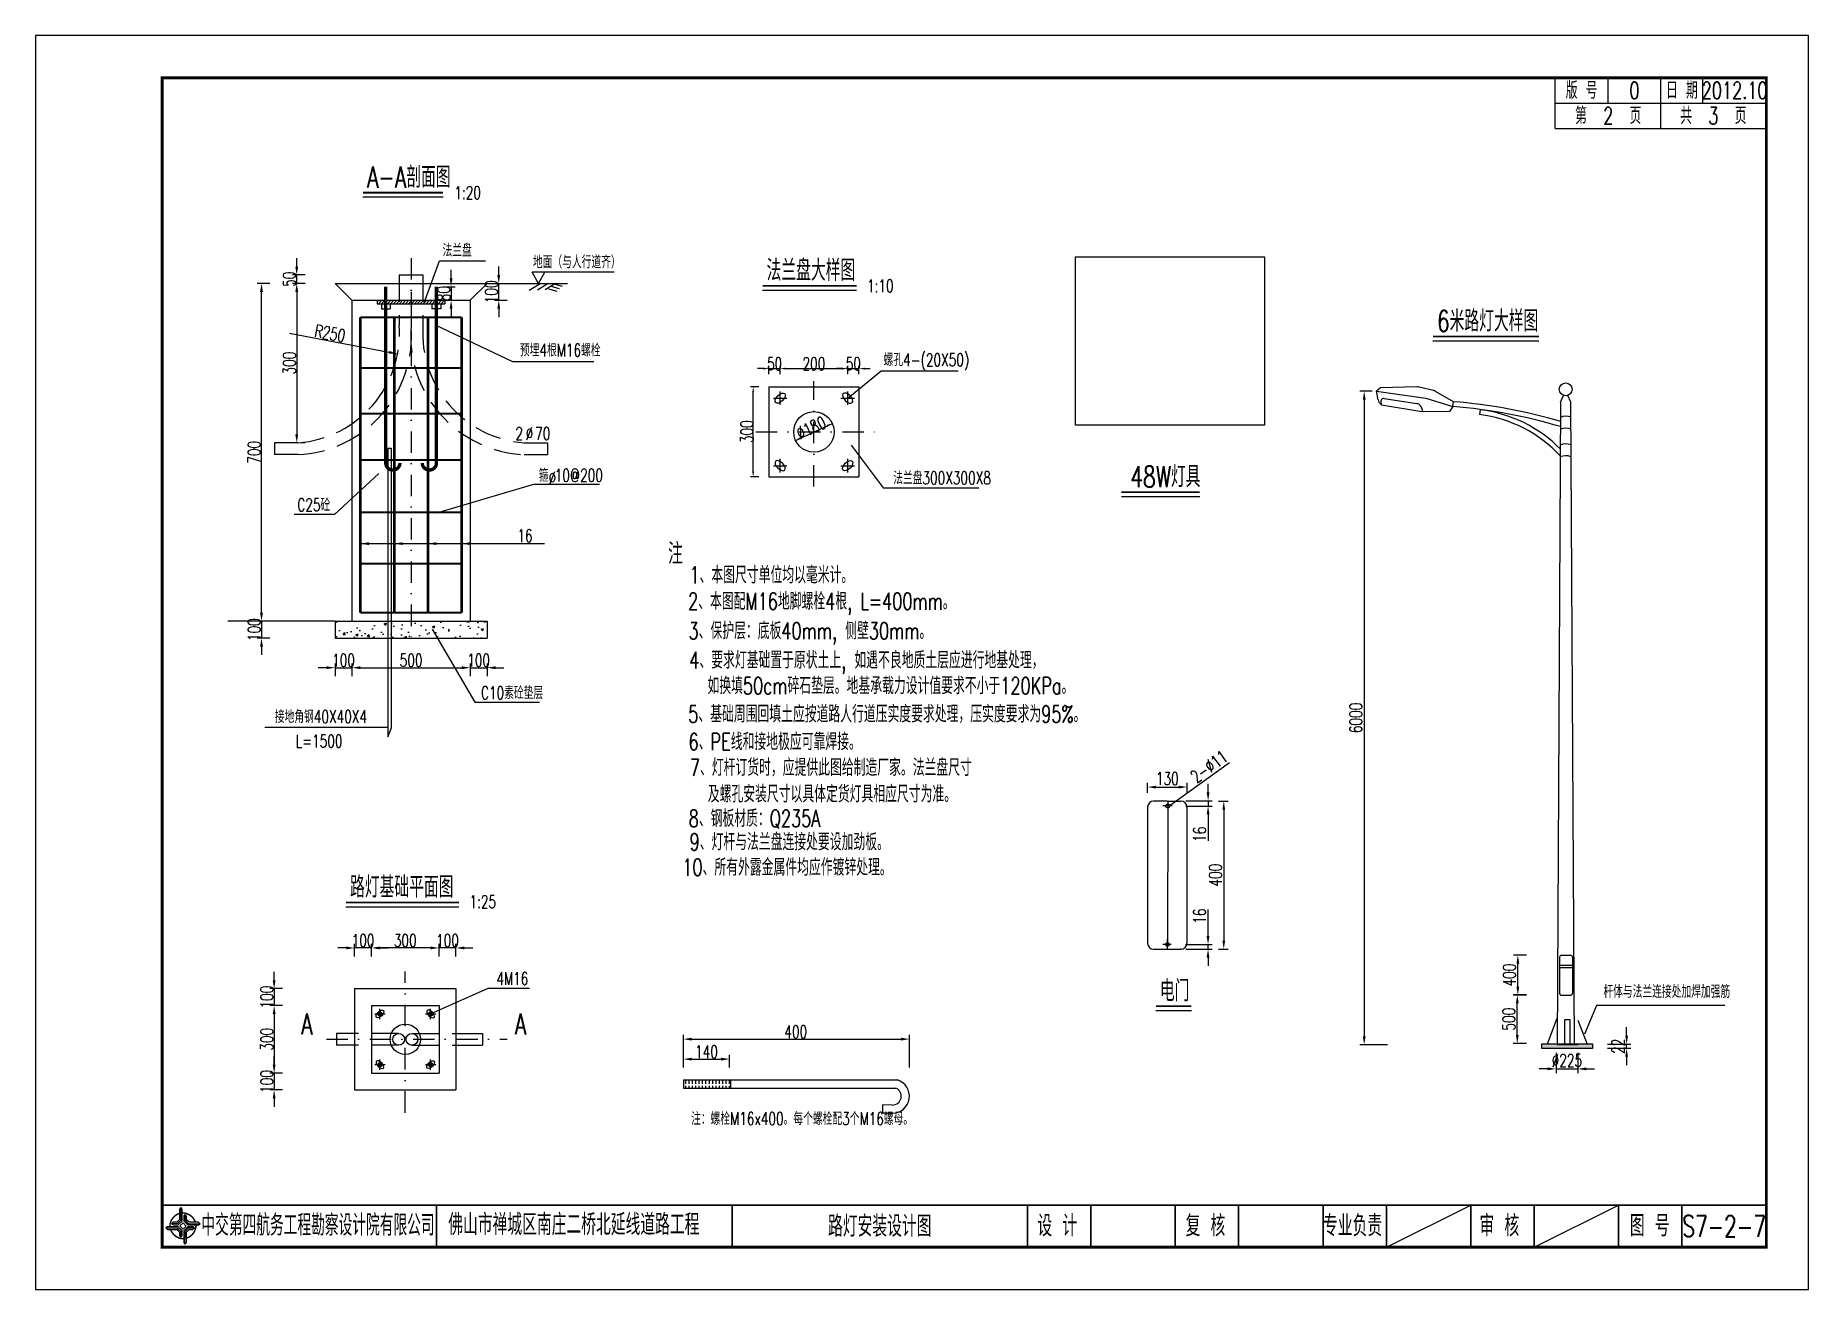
# Model space of a CAD drawing. Header units: millimetres. Extents: x 2 to 5882, y 1831 to 3462.
# Drawn here: x 3782.4 to 4202.4, y 2507.7 to 2804.7 of the extents above; entities that cross this region are included whole.
import ezdxf
from ezdxf.enums import TextEntityAlignment as Align

# ---------------------------------------------------------------- set-up
doc = ezdxf.new("R2010")
doc.units = ezdxf.units.MM
for name, pattern in [('CENTER', [50.8, 31.75, -6.35, 6.35, -6.35]), ('DASHDOT', [25.4, 12.7, -6.35, 0, -6.35]), ('DASHED', [19.05, 12.7, -6.35]), ('HIDDEN', [9.525, 6.35, -3.175])]:
    doc.linetypes.add(name, pattern=pattern)
for name, color, linetype in [('1', 4, 'Continuous'), ('2', 2, 'HIDDEN'), ('GPSCOMMON', 7, 'Continuous'), ('LINE', 7, 'Continuous'), ('WZ1', 7, 'Continuous'), ('图框', 7, 'Continuous'), ('尺寸标注', 4, 'Continuous'), ('文字', 7, 'Continuous'), ('标注', 4, 'Continuous'), ('次轮廓线', 7, 'Continuous'), ('灯杆', 7, 'Continuous'), ('电', 4, 'Continuous')]:
    doc.layers.add(name, color=color, linetype=linetype)
doc.styles.get("Standard").update_dxf_attribs({"font": 'simplex1.shx', "width": 0.7, "bigfont": 'hztxt.shx'})
doc.dimstyles.new('ISO-25', dxfattribs={"dimtxt": 3, "dimasz": 2, "dimexe": 1, "dimexo": 1, "dimgap": 0.5, "dimtad": 1, "dimzin": 12, "dimdsep": 46, "dimtxsty": 'Standard', "dimcen": 0.09, "dimclrd": 256, "dimclre": 256, "dimclrt": 256, "dimadec": 0, "dimazin": 3, "dimtfac": 1, "dimtix": 1, "dimtmove": 0, "dimatfit": 3, "dimfxl": 0, "dimarcsym": 0})
picture_1 = doc.add_image_def('image1.jpg', size_in_pixel=(299, 266))

msp = doc.modelspace()

# ---------------------------------------------------------------- texts
at = {"width": 0.7}
for s, p in [('专业负责', (4094.35384, 2522.80094)), ('审 核', (4129.12764, 2522.80094)), ('图 号', (4164.74681, 2522.80094))]:
    msp.add_text(s, height=5, dxfattribs=at).set_placement(p, align=Align.MIDDLE_CENTER)
at = {"layer": 'WZ1', "color": 7, "width": 0.7}
for s, p in [('法兰盘', (3878.79055, 2752.31883)), ('地面（与人行道齐）', (3900.19097, 2749.55062)), ('预埋4根M16螺栓', (3897.11956, 2728.66849)), ('螺孔4-(20X50)', (3983.26529, 2726.39313)), ('2  70', (3896.04888, 2708.93936)), ('%%C', (3898.48122, 2708.95791)), ('箍 10@200', (3901.60018, 2699.03457)), ('%%C', (3903.90543, 2698.46121)), ('法兰盘300X300X8', (3985.54586, 2698.41026)), ('C25砼', (3844.39069, 2692.04644)), ('C10素砼垫层', (3887.89851, 2647.53412)), ('接地角钢40X40X4', (3839.06404, 2641.89204)), ('L=1500', (3844.01503, 2636.09179)), ('1:25', (3885.16847, 2598.05257)), ('4M16', (3891.54795, 2579.85133)), ('注：螺栓M16x400。每个螺栓配3个M16螺母。', (3937.66201, 2546.67455))]:
    msp.add_text(s, height=3, dxfattribs=at).set_placement(p)
at = {"layer": 'WZ1', "color": 0, "insert": (4153.7691, 2579.76413), "char_height": 3, "width": 650.76, "attachment_point": 1}
msp.add_mtext('杆体与法兰连接处加焊加强筋', dxfattribs=at)
at = {"layer": '图框'}
for s, width, p in [('中交第四航务工程勘察设计院有限公司', 0.65, (3849.29445, 2522.9548)), ('佛山市禅城区南庄二桥北延线道路工程', 0.7, (3909.89249, 2523.09299)), ('设 计', 0.7, (4024.40828, 2522.80094)), ('复 核', 0.7, (4059.50309, 2522.80094))]:
    msp.add_text(s, height=5, dxfattribs=dict(at, width=width)).set_placement(p, align=Align.MIDDLE_CENTER)
at = {"layer": '尺寸标注', "color": 0, "width": 0.7}
msp.add_text('                     16', height=3, dxfattribs=at).set_placement((3863.65126, 2684.71829))
at = {"layer": '文字', "width": 0.7}
for s, height, p in [('版 号', 4, (4148.61361, 2791.70635)), ('0', 4, (4161.11361, 2791.70635)), ('日 期', 4, (4172.36361, 2791.70635)), ('2012.10', 4, (4184.86361, 2791.70635)), ('A', 5, (3846.64583, 2570.57746)), ('A', 5, (3897.23811, 2570.56781))]:
    msp.add_text(s, height=height, dxfattribs=at).set_placement(p, align=Align.MIDDLE_CENTER)
for s, height, p in [('A-A剖面图', 5, (3860.89078, 2768.65442)), ('法兰盘大样图', 5, (3955.55109, 2746.58678)), ('6米路灯大样图', 5, (4114.34041, 2734.59669)), ('48W灯具', 5, (4041.7333, 2697.72262)), ('注', 5, (3932.21147, 2679.4856)), ('1、本图尺寸单位均以毫米计。', 4, (3937.27336, 2674.92622)), ('2、本图配M16地脚螺栓4根, L=400mm。', 4, (3936.95271, 2668.70252)), ('3、保护层：底板40mm, 侧壁30mm。', 4, (3937.05398, 2661.70989)), ('4、要求灯基础置于原状土上, 如遇不良地质土层应进行地基处理，', 4, (3937.23418, 2654.76174)), ('如换填50cm碎石垫层。地基承载力设计值要求不小于120KPa。', 4, (3941.54835, 2648.70204)), ('5、基础周围回填土应按道路人行道压实度要求处理，压实度要求为95%%%。', 4, (3936.99603, 2641.99648)), ('6、PE线和接地极应可靠焊接。', 4, (3937.06656, 2635.4475)), ('7、灯杆订货时，应提供此图给制造厂家。法兰盘尺寸', 4, (3937.37708, 2629.33672)), ('及螺孔安装尺寸以具体定货灯具相应尺寸为准。', 4, (3941.63155, 2623.0602)), ('8、钢板材质：Q235A', 4, (3937.10399, 2617.27514)), ('9、灯杆与法兰盘连接处要设加劲板。', 4, (3937.31692, 2611.70893)), ('10、所有外露金属件均应作镀锌处理。', 4, (3935.58957, 2605.70766)), ('路灯基础平面图', 5, (3856.88087, 2600.51921)), ('电门', 5, (4048.71835, 2575.9624))]:
    msp.add_text(s, height=height, dxfattribs=at).set_placement(p)
at = {"layer": '标注', "color": 0, "width": 0.7}
msp.add_text('2-∅11', height=3, rotation=36.4217979, dxfattribs=at).set_placement((4057.3973, 2627.51311))
at = {"layer": '标注', "char_height": 3, "attachment_point": 5, "rotation": 90}
for s, insert in [('\\A1;50', (3842.50393, 2746.98444)), ('\\A1;80', (3879.06815, 2743.58444)), ('\\A1;100', (3890.35425, 2743.98444)), ('300', (3842.50393, 2727.10914)), ('300', (3950.87193, 2710.87153)), ('\\A1;700', (3834.16077, 2705.98444)), ('\\A1;100', (3834.16077, 2663.98444)), ('\\A1;100', (3837.1508, 2576.96548)), ('\\A1;300', (3837.1508, 2566.96548)), ('\\A1;100', (3837.1508, 2556.96548))]:
    msp.add_mtext(s, dxfattribs=dict(at, insert=insert))
at = {"layer": '标注', "char_height": 3, "attachment_point": 5}
for s, insert, width, rotation in [('R250', (3852.12975, 2734.15206), 3, 349.0835521), ('∅180', (3966.1068, 2711.79959), 1.999998, 24.7476905)]:
    msp.add_mtext(s, dxfattribs=dict(at, insert=insert, width=width, rotation=rotation))
for s, insert in [('\\A1;50', (3957.43207, 2726.97327)), ('\\A1;200', (3966.76539, 2726.97327)), ('\\A1;50', (3976.09872, 2726.97327)), ('\\A1;100', (3855.3406, 2656.72194)), ('500', (3871.3406, 2656.72194)), ('\\A1;100', (3887.3406, 2656.72194)), ('100', (3859.9641, 2590.35508)), ('300', (3869.9641, 2590.35508)), ('\\A1;100', (3879.9641, 2590.35508)), ('400', (3962.46055, 2568.75901)), ('\\A1;140', (3941.30963, 2564.02482))]:
    msp.add_mtext(s, dxfattribs=dict(at, insert=insert))
at = {"layer": '电', "color": 7, "width": 0.7}
for s, p in [('1:20', (3881.58452, 2765.96436)), ('1:10', (3979.32618, 2743.89672))]:
    msp.add_text(s, height=3, dxfattribs=at).set_placement(p)

# ---------------------------------------------------------------- blocks, each defined once
blk = doc.blocks.new('series')
at = {"width": 0.75}
for tag, height, p in [('页码', 4, (-35, -19)), ('图名', 5, (-220, -282)), ('图号', 5, (-20, -282))]:
    blk.add_attdef(tag, text='', height=height, dxfattribs=at).set_placement(p, align=Align.MIDDLE_CENTER)
blk = doc.blocks.new('tb')
at = {"lineweight": -3}
h = blk.add_hatch(color=256, dxfattribs=at)
h.paths.add_polyline_path([(-1.23, -0.13), (-3.78, -0.14), (-4.14, -0.41), (-1.4, -0.44), (-0.56, -1.24), (-0.54, -2.62), (-0.27, -2.2), (-0.26, -1.06)])
h.paths.add_polyline_path([(0.13, -1.08), (0.14, -3.86), (0.41, -4.26), (0.44, -1.24), (1.25, -0.43), (2.66, -0.43), (2.26, -0.16), (1.07, -0.15)])
h.paths.add_polyline_path([(1.08, 0.3), (3.62, 0.3), (4.02, 0.56), (1.25, 0.57), (0.43, 1.39), (0.43, 2.8), (0.16, 2.41), (0.15, 1.24)])
h.paths.add_polyline_path([(-0.28, 1.21), (-0.28, 3.99), (-0.56, 4.39), (-0.57, 1.41), (-1.38, 0.6), (-2.74, 0.56), (-2.33, 0.3), (-1.2, 0.29)])
for p, q in [((-0.56, 4.39), (-0.57, 1.41)), ((-1.38, 0.6), (-2.74, 0.56)), ((-0.57, 1.41), (-1.38, 0.6)), ((0.43, 2.8), (0.43, 1.39)), ((0.43, 1.39), (1.25, 0.57)), ((1.25, 0.57), (4.02, 0.56)), ((-4.14, -0.41), (-1.4, -0.44)), ((-1.4, -0.44), (-0.56, -1.24)), ((-0.56, -1.24), (-0.54, -2.62)), ((0.41, -4.26), (0.44, -1.24)), ((0.44, -1.24), (1.25, -0.43)), ((1.25, -0.43), (2.66, -0.43))]:
    blk.add_line(p, q, dxfattribs=at)
at = {"lineweight": -3, "flags": 128}
for points in [[(-0.9, 3.99), (-0.9, 1.58), (-1.53, 0.91), (-2.34, 0.91), (-2.74, 0.56), (-2.33, 0.3), (-1.2, 0.29), (-0.28, 1.21), (-0.28, 3.99), (-0.56, 4.39)], [(-0.04, 0.77), (0.68, 0.04), (-0.04, -0.69), (-0.77, 0.05)], [(3.62, 0.92), (1.43, 0.92), (0.77, 1.54), (0.77, 2.38), (0.43, 2.8), (0.16, 2.41), (0.15, 1.24), (1.08, 0.3), (3.62, 0.3), (4.02, 0.56)], [(-3.73, -0.76), (-1.54, -0.76), (-0.89, -1.39), (-0.89, -2.21), (-0.54, -2.62), (-0.27, -2.2), (-0.26, -1.06), (-1.23, -0.13), (-3.78, -0.14), (-4.14, -0.41)], [(0.75, -3.85), (0.75, -1.43), (1.4, -0.78), (2.26, -0.78), (2.66, -0.43), (2.26, -0.16), (1.07, -0.15), (0.13, -1.08), (0.14, -3.86), (0.41, -4.26)]]:
    blk.add_lwpolyline(points, close=True, dxfattribs=at)
at = {"lineweight": -3, "const_width": 0.35, "flags": 128}
for points in [[(-0.9, 3.02, 0.324167), (-3.16, -0.14)], [(2.88, 0.92, 0.324403), (-0.24, 3.15)], [(0.75, -2.86, 0.325418), (3.02, 0.26)], [(-2.98, -0.76, 0.322976), (0.14, -2.98)]]:
    blk.add_lwpolyline(points, format="xyb", dxfattribs=at)
blk = doc.blocks.new('DIM')
at = {"layer": '尺寸标注', "ltscale": 0.01}
blk.add_solid([(-1, -0.17), (-1, 0.17), (0, 0)], dxfattribs=at)
blk = doc.blocks.new('*D223')
at = {"layer": 'DEFPOINTS', "color": 0}
for p in [(4055.16, 2626.7), (4045.8, 2624.36), (4055.16, 2624.36)]:
    blk.add_point(p, dxfattribs=at)
at = {"layer": '标注', "lineweight": -2}
for p, q in [((4045.8, 2625.36), (4045.8, 2627.7)), ((4047.8, 2626.7), (4053.16, 2626.7)), ((4055.16, 2625.36), (4055.16, 2627.7))]:
    blk.add_line(p, q, dxfattribs=at)
at = {"layer": '标注'}
for points in [[(4047.8, 2627.03), (4047.8, 2626.36), (4045.8, 2626.7)], [(4053.16, 2627.03), (4053.16, 2626.36), (4055.16, 2626.7)]]:
    blk.add_solid(points, dxfattribs=at)
at = {"layer": '标注', "insert": (4050.48, 2628.7), "char_height": 3, "attachment_point": 5}
blk.add_mtext('130', dxfattribs=at)
blk = doc.blocks.new('*D224')
at = {"layer": 'DEFPOINTS', "color": 0}
for p in [(4053.84, 2623.44), (4053.84, 2622.22), (4060.13, 2623.44)]:
    blk.add_point(p, dxfattribs=at)
at = {"layer": '标注', "lineweight": -2}
for p, q in [((4060.13, 2625.44), (4060.13, 2627.44)), ((4054.84, 2623.44), (4061.13, 2623.44)), ((4054.84, 2622.22), (4061.13, 2622.22)), ((4060.13, 2623.44), (4060.13, 2622.22)), ((4060.13, 2620.22), (4060.13, 2613.94))]:
    blk.add_line(p, q, dxfattribs=at)
at = {"layer": '标注'}
for points in [[(4059.79, 2625.44), (4060.46, 2625.44), (4060.13, 2623.44)], [(4059.79, 2620.22), (4060.46, 2620.22), (4060.13, 2622.22)]]:
    blk.add_solid(points, dxfattribs=at)
at = {"layer": '标注', "insert": (4058.13, 2615.53), "char_height": 3, "attachment_point": 5, "rotation": 90}
blk.add_mtext('16', dxfattribs=at)
blk = doc.blocks.new('*D225')
at = {"layer": 'DEFPOINTS', "color": 0}
for p in [(4053.77, 2589.44), (4053.86, 2588.33), (4060.12, 2588.33)]:
    blk.add_point(p, dxfattribs=at)
at = {"layer": '标注', "lineweight": -2}
for p, q in [((4060.12, 2591.44), (4060.12, 2597.72)), ((4054.77, 2589.44), (4061.12, 2589.44)), ((4054.86, 2588.33), (4061.12, 2588.33)), ((4060.12, 2588.33), (4060.12, 2589.44)), ((4060.12, 2586.33), (4060.12, 2584.33))]:
    blk.add_line(p, q, dxfattribs=at)
at = {"layer": '标注'}
for points in [[(4059.78, 2591.44), (4060.45, 2591.44), (4060.12, 2589.44)], [(4059.78, 2586.33), (4060.45, 2586.33), (4060.12, 2588.33)]]:
    blk.add_solid(points, dxfattribs=at)
at = {"layer": '标注', "insert": (4058.12, 2596.13), "char_height": 3, "attachment_point": 5, "rotation": 90}
blk.add_mtext('16', dxfattribs=at)
blk = doc.blocks.new('*D226')
at = {"layer": 'DEFPOINTS', "color": 0}
for p in [(4061.63, 2623.36), (4061.63, 2588.33), (4063.85, 2588.33)]:
    blk.add_point(p, dxfattribs=at)
at = {"layer": '标注', "lineweight": -2}
for p, q in [((4062.63, 2623.36), (4064.85, 2623.36)), ((4063.85, 2621.36), (4063.85, 2590.33)), ((4062.63, 2588.33), (4064.85, 2588.33))]:
    blk.add_line(p, q, dxfattribs=at)
at = {"layer": '标注'}
for points in [[(4063.52, 2621.36), (4064.18, 2621.36), (4063.85, 2623.36)], [(4063.52, 2590.33), (4064.18, 2590.33), (4063.85, 2588.33)]]:
    blk.add_solid(points, dxfattribs=at)
at = {"layer": '标注', "insert": (4061.85, 2605.84), "char_height": 3, "attachment_point": 5, "rotation": 90}
blk.add_mtext('400', dxfattribs=at)
blk = doc.blocks.new('*D227')
at = {"layer": 'DEFPOINTS', "color": 0}
for p in [(4133.5, 2586.89), (4136.54, 2586.89), (4136.54, 2577.47)]:
    blk.add_point(p, dxfattribs=at)
at = {"layer": '标注', "lineweight": -2}
for p, q in [((4135.54, 2586.89), (4132.5, 2586.89)), ((4133.5, 2579.47), (4133.5, 2584.89)), ((4135.54, 2577.47), (4132.5, 2577.47))]:
    blk.add_line(p, q, dxfattribs=at)
at = {"layer": '标注'}
for points in [[(4133.17, 2584.89), (4133.84, 2584.89), (4133.5, 2586.89)], [(4133.17, 2579.47), (4133.84, 2579.47), (4133.5, 2577.47)]]:
    blk.add_solid(points, dxfattribs=at)
at = {"layer": '标注', "insert": (4131.5, 2582.18), "char_height": 3, "attachment_point": 5, "rotation": 90}
blk.add_mtext('400', dxfattribs=at)
blk = doc.blocks.new('*D228')
at = {"layer": 'DEFPOINTS', "color": 0}
for p in [(4142.56, 2564.78), (4147.69, 2564.78), (4147.69, 2559.96)]:
    blk.add_point(p, dxfattribs=at)
at = {"layer": '标注', "lineweight": -2}
for p, q in [((4142.56, 2563.78), (4142.56, 2558.96)), ((4147.69, 2563.78), (4147.69, 2558.96)), ((4140.56, 2559.96), (4138.56, 2559.96)), ((4142.56, 2559.96), (4147.69, 2559.96)), ((4149.69, 2559.96), (4151.69, 2559.96))]:
    blk.add_line(p, q, dxfattribs=at)
at = {"layer": '标注'}
for points in [[(4140.56, 2560.3), (4140.56, 2559.63), (4142.56, 2559.96)], [(4149.69, 2560.3), (4149.69, 2559.63), (4147.69, 2559.96)]]:
    blk.add_solid(points, dxfattribs=at)
at = {"layer": '标注', "insert": (4145.13, 2561.96), "char_height": 3, "attachment_point": 5}
blk.add_mtext('%%c225', dxfattribs=at)
blk = doc.blocks.new('*D229')
at = {"layer": 'DEFPOINTS', "color": 0}
for p in [(4133.38, 2577.46), (4136.56, 2577.46), (4136.56, 2566.01)]:
    blk.add_point(p, dxfattribs=at)
at = {"layer": '标注', "lineweight": -2}
for p, q in [((4135.56, 2577.46), (4132.38, 2577.46)), ((4133.38, 2568.01), (4133.38, 2575.46)), ((4135.56, 2566.01), (4132.38, 2566.01))]:
    blk.add_line(p, q, dxfattribs=at)
at = {"layer": '标注'}
for points in [[(4133.04, 2575.46), (4133.71, 2575.46), (4133.38, 2577.46)], [(4133.04, 2568.01), (4133.71, 2568.01), (4133.38, 2566.01)]]:
    blk.add_solid(points, dxfattribs=at)
at = {"layer": '标注', "insert": (4131.38, 2571.73), "char_height": 3, "attachment_point": 5, "rotation": 90}
blk.add_mtext('500', dxfattribs=at)
blk = doc.blocks.new('*D230')
at = {"layer": 'DEFPOINTS', "color": 0}
for p in [(4153.75, 2565.81), (4153.75, 2564.83), (4159.27, 2565.81)]:
    blk.add_point(p, dxfattribs=at)
at = {"layer": '标注', "lineweight": -2}
for p, q in [((4159.27, 2567.81), (4159.27, 2569.81)), ((4154.75, 2565.81), (4160.27, 2565.81)), ((4154.75, 2564.83), (4160.27, 2564.83)), ((4159.27, 2564.83), (4159.27, 2565.81)), ((4159.27, 2562.83), (4159.27, 2560.83))]:
    blk.add_line(p, q, dxfattribs=at)
at = {"layer": '标注'}
for points in [[(4158.94, 2567.81), (4159.61, 2567.81), (4159.27, 2565.81)], [(4158.94, 2562.83), (4159.61, 2562.83), (4159.27, 2564.83)]]:
    blk.add_solid(points, dxfattribs=at)
at = {"layer": '标注', "insert": (4157.27, 2565.32), "char_height": 3, "attachment_point": 5, "rotation": 90}
blk.add_mtext('22', dxfattribs=at)
blk = doc.blocks.new('*D231')
at = {"layer": 'DEFPOINTS', "color": 0}
for p in [(4100.01, 2720.47), (4097.11, 2565.66), (4103.61, 2565.66)]:
    blk.add_point(p, dxfattribs=at)
at = {"layer": '标注', "lineweight": -2}
for p, q in [((4099.01, 2720.47), (4096.11, 2720.47)), ((4097.11, 2718.47), (4097.11, 2567.66)), ((4102.61, 2565.66), (4096.11, 2565.66))]:
    blk.add_line(p, q, dxfattribs=at)
at = {"layer": '标注'}
for points in [[(4096.78, 2718.47), (4097.45, 2718.47), (4097.11, 2720.47)], [(4096.78, 2567.66), (4097.45, 2567.66), (4097.11, 2565.66)]]:
    blk.add_solid(points, dxfattribs=at)
at = {"layer": '标注', "insert": (4095.11, 2643.07), "char_height": 3, "attachment_point": 5, "rotation": 90}
blk.add_mtext('6000', dxfattribs=at)
blk = doc.blocks.new('123')
blk.add_lwpolyline([(422.36, 2507.71), (422.36, 2804.71), (2.36, 2804.71), (2.36, 2507.71)], close=True)

# ---------------------------------------------------------------- dimensions: what is measured, and where the dimension line sits
at = {"layer": '标注'}
dim = msp.add_linear_dim(base=(4097.11242, 2565.66296), p1=(4100.01067, 2720.47391), p2=(4103.61339, 2565.66296), angle=90, text='6000', dimstyle='ISO-25', override={"dimsd1": 0}, dxfattribs=at)
dim.commit()
dim.dimension.update_dxf_attribs({"geometry": '*D231', "text_midpoint": (4095.11242, 2643.06843)})
dim = msp.add_linear_dim(base=(4055.16476, 2626.69681), p1=(4045.8011, 2624.35734), p2=(4055.16476, 2624.35734), text='130', dimstyle='ISO-25', dxfattribs=at)
dim.commit()
dim.dimension.update_dxf_attribs({"geometry": '*D223', "text_midpoint": (4050.48293, 2628.69681)})
for base, p1, p2, picture, middle in [((4060.12507, 2623.44184), (4053.84161, 2622.22139), (4053.84161, 2623.44184), '*D224', (4060.12507, 2615.52972)), ((4060.1159, 2588.33043), (4053.76936, 2589.43943), (4053.86187, 2588.33043), '*D225', (4060.1159, 2596.1311))]:
    dim = msp.add_linear_dim(base=base, p1=p1, p2=p2, angle=90, text='16', dimstyle='ISO-25', dxfattribs=at)
    dim.commit()
    dim.dimension.update_dxf_attribs({"geometry": picture, "text_midpoint": middle, "dimtype": 160})
for base, p1, p2, text, picture, middle in [((4063.84845, 2588.33043), (4061.62891, 2623.35532), (4061.62891, 2588.33043), '400', '*D226', (4061.84845, 2605.84288)), ((4133.50334, 2586.88674), (4136.54367, 2577.46573), (4136.54367, 2586.88674), '400', '*D227', (4131.50334, 2582.17624)), ((4159.27334, 2565.81088), (4153.74917, 2564.82521), (4153.74917, 2565.81088), '22', '*D230', (4157.27334, 2565.31804))]:
    dim = msp.add_linear_dim(base=base, p1=p1, p2=p2, angle=90, text=text, dimstyle='ISO-25', dxfattribs=at)
    dim.commit()
    dim.dimension.update_dxf_attribs({"geometry": picture, "text_midpoint": middle})
for p1, p2, distance, text, picture, middle in [((4136.55719, 2566.00625), (4136.55719, 2577.4602), 3.17995, '500', '*D229', (4131.37724, 2571.73322)), ((4142.56485, 2564.78112), (4147.68923, 2564.78112), -4.81897, '%%c225', '*D228', (4145.12704, 2561.96216))]:
    dim = msp.add_aligned_dim(p1=p1, p2=p2, distance=distance, text=text, dimstyle='ISO-25', dxfattribs=at)
    dim.commit()
    dim.dimension.update_dxf_attribs({"geometry": picture, "text_midpoint": middle})

# ---------------------------------------------------------------- hatches: boundary and pattern name
h = msp.add_hatch()
h.set_pattern_fill('ANSI31', scale=1.6, angle=360, style=0)
h.set_pattern_definition([(45, (4232.70642, 2122.62096), (-0.141421356, 0.141421356), [])])
h.paths.add_polyline_path([(3863.9641, 2572.96548), (3863.9641, 2573.46548, 0.414213562), (3863.4641, 2572.96548)])
h.paths.add_polyline_path([(3864.4641, 2572.96548, 0.414213562), (3863.9641, 2573.46548), (3863.9641, 2572.96548)])
h.paths.add_polyline_path([(3864.4641, 2572.96548), (3863.9641, 2572.96548), (3863.9641, 2572.46548, 0.414213562)])
h.paths.add_polyline_path([(3863.9641, 2572.46548), (3863.9641, 2572.96548), (3863.4641, 2572.96548, 0.414213562)])
h = msp.add_hatch()
h.set_pattern_fill('ANSI31', scale=1.6, angle=360, style=0)
h.set_pattern_definition([(135, (3507.22178, 2122.62096), (0.141421356, 0.141421356), [])])
h.paths.add_polyline_path([(3875.9641, 2573.46548, -0.414213562), (3876.4641, 2572.96548), (3875.9641, 2572.96548)])
h.paths.add_polyline_path([(3875.9641, 2573.46548), (3875.9641, 2572.96548), (3875.4641, 2572.96548, -0.414213562)])
h.paths.add_polyline_path([(3875.4641, 2572.96548), (3875.9641, 2572.96548), (3875.9641, 2572.46548, -0.414213562)])
h.paths.add_polyline_path([(3875.9641, 2572.96548), (3876.4641, 2572.96548, -0.414213562), (3875.9641, 2572.46548)])
h = msp.add_hatch()
h.set_pattern_fill('ANSI31', scale=1.6, angle=360, style=0)
h.set_pattern_definition([(315, (4232.70642, 3011.31001), (-0.141421356, -0.141421356), [])])
h.paths.add_polyline_path([(3863.9641, 2560.46548, -0.414213562), (3863.4641, 2560.96548), (3863.9641, 2560.96548)])
h.paths.add_polyline_path([(3863.9641, 2560.46548), (3863.9641, 2560.96548), (3864.4641, 2560.96548, -0.414213562)])
h.paths.add_polyline_path([(3864.4641, 2560.96548), (3863.9641, 2560.96548), (3863.9641, 2561.46548, -0.414213562)])
h.paths.add_polyline_path([(3863.9641, 2560.96548), (3863.4641, 2560.96548, -0.414213562), (3863.9641, 2561.46548)])
h = msp.add_hatch()
h.set_pattern_fill('ANSI31', scale=1.6, angle=360, style=0)
h.set_pattern_definition([(225, (3507.22178, 3011.31001), (0.141421356, -0.141421356), [])])
h.paths.add_polyline_path([(3875.9641, 2560.46548, 0.414213562), (3876.4641, 2560.96548), (3875.9641, 2560.96548)])
h.paths.add_polyline_path([(3875.9641, 2560.46548), (3875.9641, 2560.96548), (3875.4641, 2560.96548, 0.414213562)])
h.paths.add_polyline_path([(3875.4641, 2560.96548), (3875.9641, 2560.96548), (3875.9641, 2561.46548, 0.414213562)])
h.paths.add_polyline_path([(3875.9641, 2560.96548), (3876.4641, 2560.96548, 0.414213562), (3875.9641, 2561.46548)])
h = msp.add_hatch()
h.set_pattern_fill('ACAD_ISO02W100', scale=0.16, angle=450, style=0)
h.set_pattern_definition([(90, (4191.5877, 2047.6126), (-0.8, 1e-15), [1.92, -0.48])])
h.paths.add_polyline_path([(3947.03156, 2555.4335), (3947.03156, 2557.3535), (3935.83156, 2557.3535), (3935.83156, 2555.4335)])
at = {"layer": 'WZ1'}
msp.add_hatch(color=0, dxfattribs=at).paths.add_polyline_path([(4151.17302, 2564.78112), (4151.17302, 2565.85833), (4139.14809, 2565.85833), (4139.14809, 2564.78112)])
at = {"layer": '尺寸标注'}
h = msp.add_hatch(dxfattribs=at)
h.set_pattern_fill('ANSI31', scale=4, angle=360, style=0)
h.set_pattern_definition([(45, (4234.0829, 2123.8117), (-0.3535534, 0.3535534), [])])
h.paths.add_polyline_path([(3868.5406, 2741.18444), (3868.5406, 2741.98444), (3865.3406, 2741.98444), (3865.3406, 2741.18444)])
h.paths.add_polyline_path([(3871.3406, 2741.18444), (3871.3406, 2741.98444), (3868.5406, 2741.98444), (3868.5406, 2741.18444)])
h.paths.add_polyline_path([(3874.1406, 2741.18444), (3874.1406, 2741.98444), (3871.3406, 2741.98444), (3871.3406, 2741.18444)])
h.paths.add_polyline_path([(3877.3406, 2741.18444), (3877.3406, 2741.98444), (3874.1406, 2741.98444), (3874.1406, 2741.18444)])
h.paths.add_polyline_path([(3879.3406, 2741.18444), (3879.3406, 2741.98444), (3877.3406, 2741.98444), (3877.3406, 2741.18444)])
h.paths.add_polyline_path([(3863.3406, 2741.98444), (3863.3406, 2741.18444), (3865.3406, 2741.18444), (3865.3406, 2741.98444)])
h = msp.add_hatch(dxfattribs=at)
h.set_pattern_fill('AR-CONC', scale=0.8, angle=360, style=0)
h.set_pattern_definition([(50, (4234.083, 2108.7016), (5.73808, -0.502017), [0.6, -6.6]), (355, (4234.083, 2108.7016), (-1.11001, 6.017537), [0.48, -5.28]), (100.4514, (4234.561, 2108.66), (4.628075, 5.515516), [0.50992, -5.609137]), (46.1842, (4234.083, 2110.3016), (8.53793, -1.32415), [0.9, -9.9]), (96.6356, (4234.794, 2110.191), (7.4773, 7.79294), [0.76488, -8.4137]), (351.1842, (4234.083, 2110.302), (7.4773, 7.79295), [0.72, -7.92]), (21, (4234.883, 2109.9016), (4.775256, -3.22095), [0.6, -6.6]), (326, (4234.883, 2109.9016), (1.946523, 5.8012), [0.48, -5.28]), (71.4514, (4235.281, 2109.633), (6.72178, 2.580244), [0.50992, -5.609137]), (37.5, (4234.083, 2108.7016), (0.097279, 2.663151), [0, -5.216, 0, -5.36, 0, -5.3]), (7.5, (4234.083, 2108.7016), (2.104556, 3.155294), [0, -3.056, 0, -5.096, 0, -2.02]), (327.5, (4232.299, 2108.7016), (4.2705795, -0.180439), [0, -2, 0, -6.24, 0, -8.28]), (317.5, (4231.499, 2108.7016), (4.66549, 0.80084), [0, -2.6, 0, -4.144, 0, -5.88])])
h.paths.add_polyline_path([(3853.3406, 2665.98444), (3853.3406, 2661.98444), (3889.3406, 2661.98444), (3889.3406, 2665.98444)])

# ---------------------------------------------------------------- linework, layer by layer
for p, q in [((3859.93113, 2766.47936), (3878.93087, 2766.47936)), ((3954.59145, 2744.41172), (3976.88259, 2744.41172)), ((4113.38076, 2732.42162), (4138.50526, 2732.42162)), ((4039.59291, 2695.54756), (4058.14068, 2695.54756)), ((3855.92122, 2598.34414), (3882.66845, 2598.34414)), ((4047.7587, 2573.78734), (4056.1687, 2573.78734)), ((4142.78914, 2565.7238), (4147.79729, 2565.77486)), ((4102.36361, 2517.70635), (4122.36361, 2527.70635)), ((4137.36361, 2517.70635), (4157.36361, 2527.70635))]:
    msp.add_line(p, q)
at = {"color": 7}
for p, q in [((3903.03992, 2748.63096), (3899.98699, 2748.63096)), ((3901.51346, 2745.98705), (3899.98699, 2748.63096)), ((3901.51346, 2745.98705), (3903.03992, 2748.63096)), ((3919.44293, 2748.63096), (3903.03992, 2748.63096)), ((3889.3406, 2745.98444), (3908.40255, 2745.98444)), ((3853.3406, 2665.98444), (3827.91879, 2665.98444))]:
    msp.add_line(p, q, dxfattribs=at)
at = {"color": 7, "ltscale": 0.01}
msp.add_line((3885.3406, 2722.38444), (3885.3406, 2718.14927), dxfattribs=at)
at = {"color": 7, "linetype": 'CENTER'}
for p, q in [((3957.1654, 2718.81852), (3960.3654, 2718.81852)), ((3958.7654, 2717.21853), (3958.7654, 2720.41852)), ((3973.16539, 2718.81852), (3976.36538, 2718.81852)), ((3974.76539, 2717.21853), (3974.76539, 2720.41852)), ((3957.1654, 2702.81854), (3960.3654, 2702.81854)), ((3958.7654, 2701.21854), (3958.7654, 2704.41854)), ((3973.16539, 2702.81854), (3976.36538, 2702.81854)), ((3974.76539, 2701.21854), (3974.76539, 2704.41854)), ((3862.7641, 2572.96548), (3865.1641, 2572.96548)), ((3863.9641, 2571.76548), (3863.9641, 2574.16548)), ((3874.7641, 2572.96548), (3877.1641, 2572.96548)), ((3875.9641, 2571.76548), (3875.9641, 2574.16548)), ((3863.9641, 2559.76548), (3863.9641, 2562.16548)), ((3875.9641, 2559.76548), (3875.9641, 2562.16548)), ((3862.7641, 2560.96548), (3865.1641, 2560.96548)), ((3874.7641, 2560.96548), (3877.1641, 2560.96548))]:
    msp.add_line(p, q, dxfattribs=at)
for points, const_width in [([(4192.36361, 2794.70635), (3812.36361, 2794.70635), (3812.36361, 2517.70635), (4192.36361, 2517.70635), (4192.36361, 2794.70635)], 0.7), ([(3859.92939, 2767.47936), (3878.93087, 2767.47936)], 0.4), ([(3954.5897, 2745.41172), (3976.88259, 2745.41172)], 0.4), ([(4113.37902, 2733.42162), (4138.50526, 2733.42162)], 0.4), ([(4039.59116, 2696.54756), (4058.14068, 2696.54756)], 0.4), ([(3855.91948, 2599.34414), (3882.66845, 2599.34414)], 0.4), ([(4047.75696, 2574.78734), (4056.1687, 2574.78734)], 0.4), ([(3812.36361, 2527.70635), (4192.36361, 2527.70635)], 0.4), ([(4087.36361, 2517.70635), (4087.36361, 2527.70635)], 0.4), ([(4102.36361, 2517.70635), (4102.36361, 2527.70635)], 0.4), ([(4122.36361, 2517.70635), (4122.36361, 2527.70635)], 0.4), ([(4137.36361, 2517.70635), (4137.36361, 2527.70635)], 0.4), ([(4157.36361, 2517.70635), (4157.36361, 2527.70635)], 0.4), ([(4172.36361, 2517.70635), (4172.36361, 2527.70635)], 0.4)]:
    msp.add_lwpolyline(points, dxfattribs=dict(const_width=const_width))
msp.add_lwpolyline([(4144.63345, 2571.63532), (4145.80111, 2571.63532), (4145.80111, 2565.8019), (4144.63345, 2565.8019)], close=True)
at = {"layer": '1', "color": 7, "linetype": 'DASHED', "ltscale": 0.5}
for p, q in [((3868.5406, 2747.98444), (3868.5406, 2735.98444)), ((3874.1406, 2747.98444), (3874.1406, 2735.98444)), ((3868.3965, 2568.36548), (3857.9641, 2568.36548)), ((3871.53169, 2568.36548), (3881.9641, 2568.36548)), ((3868.3965, 2565.56548), (3857.9641, 2565.56548)), ((3871.53169, 2565.56548), (3881.9641, 2565.56548))]:
    msp.add_line(p, q, dxfattribs=at)
at = {"layer": '1', "color": 7}
for p, q in [((3868.5406, 2747.98444), (3874.1406, 2747.98444)), ((3853.3406, 2745.98444), (3889.3406, 2745.98444)), ((3857.3406, 2741.98444), (3853.3406, 2745.98444)), ((3871.3406, 2743.98444), (3871.3406, 2735.98444)), ((3885.3406, 2741.98444), (3889.3406, 2745.98444)), ((3857.3406, 2741.98444), (3857.3406, 2665.98444)), ((3857.3406, 2741.98444), (3885.3406, 2741.98444)), ((3863.3406, 2741.98444), (3863.3406, 2741.18444)), ((3863.3406, 2741.18444), (3879.3406, 2741.18444)), ((3864.31626, 2741.15271), (3864.31626, 2739.98444)), ((3864.31626, 2739.98444), (3866.40986, 2739.98444)), ((3866.40986, 2741.15271), (3866.40986, 2739.98444)), ((3876.27133, 2741.15271), (3876.27133, 2739.98444)), ((3878.36493, 2739.98444), (3876.27133, 2739.98444)), ((3878.36493, 2741.15271), (3878.36493, 2739.98444)), ((3885.3406, 2741.98444), (3885.3406, 2665.98444)), ((3956.09874, 2721.48519), (3956.09874, 2700.15188)), ((3956.09874, 2721.48519), (3977.43205, 2721.48519)), ((3977.43205, 2721.48519), (3977.43205, 2700.15188)), ((3838.99763, 2708.23385), (3838.99763, 2705.43385)), ((3844.5406, 2708.23385), (3838.99763, 2708.23385)), ((3844.5406, 2705.43385), (3838.99763, 2705.43385)), ((3865.80018, 2706.96673), (3865.80018, 2638.5674)), ((3865.80018, 2706.96673), (3866.58803, 2706.96673)), ((3866.58803, 2706.96673), (3866.58803, 2640.59439)), ((3898.1406, 2708.23385), (3903.68356, 2708.23385)), ((3898.1406, 2705.43385), (3903.68356, 2705.43385)), ((3903.68356, 2708.23385), (3903.68356, 2705.43385)), ((3956.09874, 2700.15188), (3977.43205, 2700.15188)), ((3853.3406, 2665.98444), (3889.3406, 2665.98444)), ((3853.3406, 2661.98444), (3889.3406, 2661.98444)), ((3865.80018, 2638.5674), (3866.58803, 2640.59439)), ((3857.9641, 2578.96548), (3857.9641, 2554.96548)), ((3857.9641, 2578.96548), (3881.9641, 2578.96548)), ((3881.9641, 2578.96548), (3881.9641, 2554.96548)), ((3861.9641, 2574.96548), (3861.9641, 2558.96548)), ((3861.9641, 2574.96548), (3877.9641, 2574.96548)), ((3877.9641, 2574.96548), (3877.9641, 2558.96548)), ((3853.67841, 2568.36548), (3853.67841, 2565.56548)), ((3888.24979, 2568.36548), (3888.24979, 2565.56548)), ((3861.9641, 2558.96548), (3877.9641, 2558.96548)), ((3857.9641, 2554.96548), (3881.9641, 2554.96548)), ((3935.83156, 2557.3535), (3986.5459, 2557.3535)), ((3935.83156, 2557.3535), (3935.83156, 2555.4335)), ((3935.83156, 2555.4335), (3986.2015, 2555.4335)), ((3935.83156, 2555.4335), (3986.2015, 2555.4335)), ((3947.03156, 2557.3535), (3947.03156, 2555.4335)), ((3985.33186, 2551.38673), (3983.01394, 2551.41614)), ((3983.01394, 2551.41614), (3983.01394, 2549.49614)), ((3985.33186, 2549.46673), (3983.01394, 2549.49614))]:
    msp.add_line(p, q, dxfattribs=at)
at = {"layer": '1', "color": 7, "linetype": 'ByBlock'}
for p, q in [((3853.3406, 2665.98444), (3853.3406, 2661.98444)), ((3889.3406, 2665.98444), (3889.3406, 2661.98444))]:
    msp.add_line(p, q, dxfattribs=at)
at = {"layer": '1', "color": 7, "linetype": 'Continuous', "ltscale": 0.5}
for p, q in [((3857.9641, 2568.36548), (3853.67841, 2568.36548)), ((3881.9641, 2568.36548), (3888.24979, 2568.36548)), ((3857.9641, 2565.56548), (3853.67841, 2565.56548)), ((3881.9641, 2565.56548), (3888.24979, 2565.56548))]:
    msp.add_line(p, q, dxfattribs=at)
at = {"layer": '1', "color": 1}
for points, const_width in [([(3865.3406, 2745.18444), (3865.3406, 2703.3305)], 0.8), ([(3877.3406, 2745.18444), (3877.3406, 2703.3305)], 0.8), ([(3859.3406, 2737.98444), (3859.3406, 2667.98444)], 0.64), ([(3859.3406, 2737.98444), (3883.3406, 2737.98444)], 0.48), ([(3867.3406, 2737.98444), (3867.3406, 2667.98444)], 0.64), ([(3875.3406, 2737.98444), (3875.3406, 2667.98444)], 0.64), ([(3883.3406, 2737.98444), (3883.3406, 2667.98444)], 0.64), ([(3859.3406, 2725.96285), (3883.3406, 2725.96285)], 0.48), ([(3859.3406, 2715.11229), (3883.3406, 2715.11229)], 0.48), ([(3859.3406, 2704.16038), (3883.3406, 2704.16038)], 0.48), ([(3859.3406, 2691.75959), (3883.3406, 2691.75959)], 0.48), ([(3859.3406, 2679.6082), (3883.3406, 2679.6082)], 0.48), ([(3859.3406, 2667.98444), (3883.3406, 2667.98444)], 0.48)]:
    msp.add_lwpolyline(points, dxfattribs=dict(at, const_width=const_width))
at = {"layer": '1', "color": 1, "const_width": 0.8}
for points in [[(3865.3406, 2703.59242, 1.039796914), (3868.69548, 2703.46146, 1.039796914)], [(3877.3406, 2703.59242, -1.039796914), (3873.98571, 2703.46146, -1.039796914)]]:
    msp.add_lwpolyline(points, format="xyb", dxfattribs=at)
at = {"layer": '1', "color": 7}
for centre, radius in [((3966.76539, 2710.81853), 4.8), ((3863.9641, 2572.96548), 0.5), ((3869.9641, 2566.96548), 3.6), ((3875.9641, 2572.96548), 0.5), ((3868.3965, 2566.96548), 1.4), ((3871.53169, 2566.96548), 1.4), ((3863.9641, 2560.96548), 0.5), ((3875.9641, 2560.96548), 0.5)]:
    msp.add_circle(centre, radius, dxfattribs=at)
at = {"layer": '1', "color": 7, "linetype": 'DASHED', "ltscale": 0.5}
for centre, radius, start, end in [((3843.21782, 2733.62445), 28.22162, 272.6864892, 4.7968569), ((3842.53725, 2734.21989), 26.06315, 274.408395, 3.8820483), ((3899.46337, 2733.62445), 28.22162, 175.2031431, 267.3135108), ((3900.14394, 2734.21989), 26.06315, 176.1179517, 265.591605)]:
    msp.add_arc(centre, radius, start, end, dxfattribs=at)
at = {"layer": '1', "color": 7}
for radius, end in [(4.03683, 72.4977823), (2.11683, 65.7434612)]:
    msp.add_arc((3985.33186, 2553.50356), radius, 270, end, dxfattribs=at)
for centre, major_axis in [((3958.7654, 2718.81852), (1.0748, 1.0748)), ((3974.76539, 2702.81854), (-1.0748, -1.0748)), ((3863.9641, 2572.96548), (0.8061, 0.8061)), ((3875.9641, 2560.96548), (-0.8061, -0.8061))]:
    msp.add_ellipse(centre, major_axis=major_axis, ratio=0.526315789, dxfattribs=at)
at = {"layer": '1', "color": 7, "extrusion": (0, 0, -1)}
for centre, major_axis in [((3974.76539, 2718.81852), (-1.0748, 1.0748)), ((3958.7654, 2702.81854), (1.0748, -1.0748)), ((3875.9641, 2572.96548), (-0.8061, 0.8061)), ((3863.9641, 2560.96548), (0.8061, -0.8061))]:
    msp.add_ellipse(centre, major_axis=major_axis, ratio=0.526315789, dxfattribs=at)
at = {"layer": '2', "linetype": 'DASHDOT', "ltscale": 0.4}
for p, q in [((3871.3406, 2751.98444), (3871.3406, 2662.21566)), ((3966.76539, 2697.88805), (3966.76539, 2722.86816)), ((3952.99007, 2710.81853), (3982.87249, 2710.81853)), ((3869.9641, 2549.56974), (3869.9641, 2583.03994)), ((3851.3011, 2566.96548), (3894.12477, 2566.96548))]:
    msp.add_line(p, q, dxfattribs=at)
at = {"layer": 'DEFPOINTS', "color": 7, "linetype": 'ByBlock'}
for p in [(3868.29459, 2730.23908), (3857.3406, 2662.69076), (3885.3406, 2662.69076), (3935.83156, 2557.3535)]:
    msp.add_point(p, dxfattribs=at)
at = {"layer": 'LINE', "linetype": 'ByBlock'}
for p, q in [((4143.38706, 2586.3929), (4143.38706, 2577.87773)), ((4143.38706, 2584.54794), (4146.46198, 2584.54794)), ((4143.38706, 2583.98027), (4146.46198, 2583.98027)), ((4143.86012, 2586.86596), (4145.98891, 2586.86596)), ((4146.46198, 2586.3929), (4146.46198, 2577.87773)), ((4143.86012, 2577.40467), (4145.98891, 2577.40467))]:
    msp.add_line(p, q, dxfattribs=at)
for centre, start, end in [((4143.86012, 2586.3929), 90, 180), ((4145.98891, 2586.3929), 0, 90), ((4143.86012, 2577.87773), 180, 270), ((4145.98891, 2577.87773), 270, 0)]:
    msp.add_arc(centre, 0.47306, start, end, dxfattribs=at)
at = {"layer": 'WZ1', "color": 0}
for p, q in [((4142.77738, 2571.85763), (4140.43306, 2565.80649)), ((4147.74963, 2571.46374), (4149.94135, 2565.80649)), ((4147.72097, 2565.79255), (4142.55644, 2565.79255))]:
    msp.add_line(p, q, dxfattribs=at)
msp.add_lwpolyline([(4139.14809, 2565.85833), (4151.17302, 2565.85833), (4151.17302, 2564.78112), (4139.14809, 2564.78112)], close=True, dxfattribs=at)
at = {"layer": '图框', "const_width": 0.4}
for points in [[(3877.36361, 2527.70635), (3877.36361, 2517.70635)], [(3947.36361, 2517.70635), (3947.36361, 2527.70635)], [(4017.36361, 2517.70635), (4017.36361, 2527.70635)], [(4032.36361, 2517.70635), (4032.36361, 2527.70635)], [(4052.36361, 2517.70635), (4052.36361, 2527.70635)], [(4067.36361, 2517.70635), (4067.36361, 2527.70635)], [(4087.36361, 2517.70635), (4087.36361, 2527.70635)]]:
    msp.add_lwpolyline(points, dxfattribs=at)
at = {"layer": '尺寸标注', "color": 7}
for p, q in [((3902.03889, 2745.98444), (3899.31599, 2744.31213)), ((3903.84471, 2745.98444), (3901.27327, 2744.40515)), ((3905.56066, 2745.98648), (3903.13736, 2744.49817)), ((3903.88299, 2744.68421), (3905.84028, 2744.12609)), ((3904.44221, 2745.33534), (3906.3995, 2744.77722)), ((3905.18785, 2745.89346), (3907.14513, 2745.33534))]:
    msp.add_line(p, q, dxfattribs=at)
at = {"layer": '尺寸标注', "color": 2}
msp.add_line((3978.76538, 2725.8066), (3980.09871, 2725.8066), dxfattribs=at)
at = {"layer": '尺寸标注', "color": 7, "lineweight": 0, "ltscale": 0.01}
for p, q in [((3846.25393, 2708.23385), (3843.25393, 2708.23385)), ((3835.91077, 2667.98444), (3835.91077, 2669.98444))]:
    msp.add_line(p, q, dxfattribs=at)
at = {"layer": '文字'}
for points in [[(3844.26593, 2571.41287, 0, 0.7, 0), (3844.26593, 2569.41287, 0, 0, 0), (3844.26593, 2566.91287, 0, 0, 0), (3849.06275, 2566.91287, 0, 0, 0)], [(3900.46415, 2571.41287, 0, 0.7, 0), (3900.46415, 2569.41287, 0, 0, 0), (3900.46415, 2566.91287, 0, 0, 0), (3895.66733, 2566.91287, 0, 0, 0)]]:
    msp.add_lwpolyline(points, format="xyseb", dxfattribs=at)
at = {"layer": '标注'}
for p, q in [((3844.25393, 2749.98444), (3844.25393, 2751.98444)), ((3874.44837, 2741.36399), (3878.05134, 2751.32167)), ((3878.05134, 2751.32167), (3888.97198, 2751.32167)), ((3846.25393, 2747.98444), (3843.25393, 2747.98444)), ((3844.25393, 2745.98444), (3844.25393, 2747.98444)), ((3880.81815, 2747.18444), (3880.81815, 2749.18444)), ((3892.10425, 2747.98444), (3892.10425, 2749.98444)), ((3837.91077, 2745.98444), (3834.91077, 2745.98444)), ((3835.91077, 2667.98444), (3835.91077, 2743.98444)), ((3846.25393, 2745.98444), (3843.25393, 2745.98444)), ((3846.25393, 2745.98444), (3843.25393, 2745.98444)), ((3844.25393, 2743.98444), (3844.25393, 2710.23385)), ((3844.25393, 2743.98444), (3844.25393, 2741.98444)), ((3879.3406, 2745.18444), (3881.81815, 2745.18444)), ((3880.81815, 2745.18444), (3880.81815, 2741.98444)), ((3891.3406, 2745.98444), (3893.10425, 2745.98444)), ((3892.10425, 2741.98444), (3892.10425, 2745.98444)), ((3879.3406, 2741.98444), (3879.3406, 2741.18444)), ((3879.86249, 2741.98444), (3881.81815, 2741.98444)), ((3880.81815, 2739.98444), (3880.81815, 2737.98444)), ((3891.10425, 2741.98444), (3894.10425, 2741.98444)), ((3892.10425, 2739.98444), (3892.10425, 2737.98444)), ((3842.53725, 2734.21989), (3868.12877, 2729.28412)), ((3877.23376, 2736.13453), (3895.32824, 2727.48673)), ((3895.32824, 2727.48673), (3914.60498, 2727.48673)), ((3954.76541, 2725.8066), (3953.43207, 2725.8066)), ((3956.09874, 2724.47327), (3956.09874, 2726.47327)), ((3956.09874, 2725.8066), (3958.7654, 2725.8066)), ((3958.7654, 2724.47327), (3958.7654, 2726.47327)), ((3958.7654, 2724.47327), (3958.7654, 2726.47327)), ((3960.09873, 2725.8066), (3973.43205, 2725.8066)), ((3960.09873, 2725.8066), (3961.43207, 2725.8066)), ((3973.43205, 2725.8066), (3972.09872, 2725.8066)), ((3974.76539, 2724.47327), (3974.76539, 2726.47327)), ((3974.76539, 2724.47327), (3974.76539, 2726.47327)), ((3974.76539, 2725.8066), (3977.43205, 2725.8066)), ((3977.43205, 2724.47327), (3977.43205, 2726.47327)), ((3974.76539, 2718.81852), (3982.69287, 2725.3196)), ((3982.69287, 2725.3196), (4000.92928, 2725.3196)), ((3953.70969, 2721.48519), (3951.7097, 2721.48519)), ((3952.37636, 2701.48521), (3952.37636, 2720.15186)), ((3962.40623, 2708.80914), (3971.12456, 2712.82792)), ((3975.57101, 2707.6719), (3983.13011, 2697.61197)), ((3863.66505, 2700.94835), (3853.21612, 2691.28317)), ((3877.46137, 2691.66768), (3900.39804, 2698.46121)), ((3900.39804, 2698.46121), (3915.94731, 2698.46121)), ((3953.70969, 2700.15188), (3951.7097, 2700.15188)), ((3983.13011, 2697.61197), (4005.85597, 2697.61197)), ((3853.21612, 2691.28317), (3843.63733, 2691.28317)), ((3859.3406, 2684.35402), (3902.96416, 2684.35402)), ((3837.91077, 2665.98444), (3834.91077, 2665.98444)), ((3837.91077, 2665.98444), (3834.91077, 2665.98444)), ((3835.91077, 2665.98444), (3835.91077, 2661.98444)), ((3876.30682, 2664.12643), (3886.47204, 2646.83878)), ((3837.91077, 2661.98444), (3834.91077, 2661.98444)), ((3835.91077, 2659.98444), (3835.91077, 2657.98444)), ((3851.3406, 2654.97194), (3849.3406, 2654.97194)), ((3853.3406, 2655.97194), (3853.3406, 2652.97194)), ((3853.3406, 2654.97194), (3857.3406, 2654.97194)), ((3857.3406, 2655.97194), (3857.3406, 2652.97194)), ((3857.3406, 2655.97194), (3857.3406, 2652.97194)), ((3859.3406, 2654.97194), (3883.3406, 2654.97194)), ((3859.3406, 2654.97194), (3861.3406, 2654.97194)), ((3885.3406, 2655.97194), (3885.3406, 2652.97194)), ((3885.3406, 2655.97194), (3885.3406, 2652.97194)), ((3885.3406, 2654.97194), (3889.3406, 2654.97194)), ((3889.3406, 2655.97194), (3889.3406, 2652.97194)), ((3891.3406, 2654.97194), (3893.3406, 2654.97194)), ((3886.47204, 2646.83878), (3901.72283, 2646.83878)), ((3865.89908, 2640.79783), (3836.69201, 2640.79783)), ((4051.12948, 2622.38761), (4065.23372, 2632.50435)), ((3855.9641, 2588.60508), (3853.9641, 2588.60508)), ((3857.9641, 2586.60508), (3857.9641, 2589.60508)), ((3861.9641, 2588.60508), (3857.9641, 2588.60508)), ((3861.9641, 2586.60508), (3861.9641, 2589.60508)), ((3861.9641, 2586.60508), (3861.9641, 2589.60508)), ((3875.9641, 2588.60508), (3863.9641, 2588.60508)), ((3863.9641, 2588.60508), (3865.9641, 2588.60508)), ((3875.9641, 2588.60508), (3873.9641, 2588.60508)), ((3877.9641, 2586.60508), (3877.9641, 2589.60508)), ((3877.9641, 2586.60508), (3877.9641, 2589.60508)), ((3881.9641, 2588.60508), (3877.9641, 2588.60508)), ((3881.9641, 2586.60508), (3881.9641, 2589.60508)), ((3883.9641, 2588.60508), (3885.9641, 2588.60508)), ((3840.9008, 2578.96548), (3837.9008, 2578.96548)), ((3838.9008, 2580.96548), (3838.9008, 2582.96548)), ((3838.9008, 2578.96548), (3838.9008, 2574.96548)), ((3875.9641, 2572.96548), (3889.59722, 2579.08986)), ((3889.59722, 2579.08986), (3899.35946, 2579.08986)), ((3840.9008, 2574.96548), (3837.9008, 2574.96548)), ((3840.9008, 2574.96548), (3837.9008, 2574.96548)), ((4152.11773, 2575.00799), (4149.32294, 2568.18197)), ((4182.51294, 2575.00799), (4152.11773, 2575.00799)), ((3838.9008, 2572.96548), (3838.9008, 2560.96548)), ((3838.9008, 2572.96548), (3838.9008, 2570.96548)), ((3935.83156, 2560.27482), (3935.83156, 2568.00901)), ((3937.83156, 2567.00901), (3987.3657, 2567.00901)), ((3989.3657, 2560.27482), (3989.3657, 2568.00901)), ((3838.9008, 2560.96548), (3838.9008, 2562.96548)), ((3935.83156, 2560.27482), (3935.83156, 2563.27482)), ((3937.83156, 2562.27482), (3944.7877, 2562.27482)), ((3946.7877, 2560.27482), (3946.7877, 2563.27482)), ((3840.9008, 2558.96548), (3837.9008, 2558.96548)), ((3840.9008, 2558.96548), (3837.9008, 2558.96548)), ((3838.9008, 2558.96548), (3838.9008, 2554.96548)), ((3840.9008, 2554.96548), (3837.9008, 2554.96548)), ((3838.9008, 2552.96548), (3838.9008, 2550.96548))]:
    msp.add_line(p, q, dxfattribs=at)
at = {"layer": '次轮廓线'}
for p, q in [((4142.36361, 2782.70635), (4142.36361, 2794.70635)), ((4154.86361, 2788.70635), (4154.86361, 2794.70635)), ((4167.36361, 2788.70635), (4167.36361, 2794.70635)), ((4177.36361, 2788.70635), (4177.36361, 2794.70635)), ((4142.36361, 2788.70635), (4192.36361, 2788.70635)), ((4167.36361, 2782.70635), (4167.36361, 2788.70635)), ((4142.36361, 2782.70635), (4192.36361, 2782.70635))]:
    msp.add_line(p, q, dxfattribs=at)
at = {"layer": '灯杆'}
for p, q in [((4100.99028, 2721.28832), (4100.01067, 2720.47391)), ((4100.4207, 2718.39539), (4100.01067, 2720.47391)), ((4100.01067, 2720.47391), (4111.74589, 2718.82115)), ((4109.64163, 2721.50075), (4100.99028, 2721.28832)), ((4101.24701, 2717.17106), (4101.1683, 2718.24606)), ((4101.80822, 2718.74644), (4109.5469, 2717.50697)), ((4113.49691, 2720.62557), (4110.13268, 2721.44772)), ((4111.74589, 2718.82115), (4118.14181, 2716.79548)), ((4118.23107, 2717.96372), (4113.99356, 2720.42548)), ((4118.14181, 2716.79548), (4118.23107, 2717.96372)), ((4118.23107, 2717.96372), (4118.23107, 2717.96372)), ((4143.64185, 2717.85945), (4142.78914, 2565.7238)), ((4143.64185, 2717.85945), (4144.34941, 2719.47548)), ((4146.03513, 2717.85946), (4145.32756, 2719.47548)), ((4146.88783, 2565.7238), (4146.03512, 2717.85949)), ((4101.24701, 2717.17106), (4101.10869, 2717.27869)), ((4110.77156, 2715.54465), (4101.24701, 2717.17106)), ((4110.82674, 2716.21298), (4110.77156, 2715.54465)), ((4117.33365, 2715.66412), (4110.77156, 2715.54465)), ((4118.14181, 2716.79548), (4117.33365, 2715.66412)), ((4124.6018, 2716.07045), (4124.46155, 2714.90722)), ((4045.80493, 2621.94571), (4045.80493, 2589.70713)), ((4050.45421, 2623.37625), (4047.23548, 2623.37625)), ((4051.59674, 2622.23182), (4049.41481, 2622.23182)), ((4050.45421, 2623.37625), (4053.67295, 2623.37625)), ((4050.58318, 2623.22959), (4050.50172, 2589.87516)), ((4055.10349, 2621.94571), (4055.10349, 2589.70713)), ((4047.23548, 2588.27659), (4053.67295, 2588.27659)), ((4051.38788, 2589.42102), (4049.41481, 2589.42102)), ((4050.50172, 2588.18394), (4050.50172, 2590.65811))]:
    msp.add_line(p, q, dxfattribs=at)
for centre, radius in [((4050.58318, 2622.23182), 0.46434), ((4050.50172, 2589.42102), 0.45413)]:
    msp.add_circle(centre, radius, dxfattribs=at)
for centre, start, end in [((4047.23548, 2621.94571), 90, 180), ((4053.67295, 2621.94571), 0, 90), ((4047.23548, 2589.70713), 180, 270), ((4053.67295, 2589.70713), 270, 0)]:
    msp.add_arc(centre, 1.43055, start, end, dxfattribs=at)
for centre, major_axis, start_param, end_param in [((4144.83848, 2720.91135), (1.07259, 1.07259), 6.283185307, 12.566370614), ((4102.25989, 2718.75821), (1.32557, 1.32557), 2.550964625, 3.265752472), ((4101.68438, 2718.24543), (-0.36493, 0.36493), -1.027707343, 0.784181312), ((4109.3015, 2715.98434), (1.09056, 1.09056), 5.646580014, 6.908793689), ((4109.68765, 2719.62668), (-1.32557, 1.32557), -1.025082636, -0.760848025), ((4113.05188, 2718.80452), (-1.32557, 1.32557), -1.311687393, -1.025082636), ((4108.91205, 2595.99938), (86.4932, 86.4932), 0.49773008, 0.70913855), ((4108.91205, 2595.99938), (-85.66472, 85.66472), -1.075880433, -0.861657777), ((4120.76705, 2684.26425), (21.82477, 21.82477), 6.236899049, 6.948596604), ((4120.76705, 2684.26425), (22.65325, 22.65325), 6.275839846, 6.948596604), ((4144.90042, 2711.03575), (-2.45764, 2.45764), -1.139078129, -0.393376201), ((4144.90042, 2708.23528), (-2.45764, 2.45764), -1.139078129, -0.393376201), ((4144.87025, 2704.49337), (-2.45764, 2.45764), -1.139078129, -0.393376201), ((4144.87025, 2701.6929), (-2.45764, 2.45764), -1.139078129, -0.393376201)]:
    msp.add_ellipse(centre, major_axis=major_axis, ratio=1, start_param=start_param, end_param=end_param, dxfattribs=at)
msp.add_point((4053.67295, 2588.27659), dxfattribs=at)

# ---------------------------------------------------------------- block references
ref = msp.add_blockref('series', (4202.36361, 2804.70635))
ref.add_attrib('页码', '第  2  页    共  3  页', dxfattribs={"height": 4, "width": 0.7}).set_placement((4167.36361, 2785.70635), align=Align.MIDDLE_CENTER)
ref.add_attrib('图名', '路灯安装设计图', dxfattribs={"height": 5, "width": 0.7}).set_placement((3982.36361, 2522.70635), align=Align.MIDDLE_CENTER)
ref.add_attrib('图号', 'S7-2-7', dxfattribs={"height": 5, "width": 0.7}).set_placement((4182.36361, 2522.70635), align=Align.MIDDLE_CENTER)
at = {"lineweight": -3}
msp.add_blockref('tb', (3817.35934, 2522.71169), dxfattribs=at)
at = {"layer": '尺寸标注', "color": 7, "lineweight": 0, "ltscale": 0.01}
for p, xscale, yscale, zscale, rotation in [((3868.12877, 2729.28412), 1.999999999999809, 2, 2, 349.0835521338688), ((3844.25393, 2708.23385), 2, 2, 2, 270), ((3962.40623, 2708.80914), 1.333331999999783, 1.333332000000155, 1.333332, 204.7476904841752), ((3971.12456, 2712.82792), 1.333331999999783, 1.333332000000155, 1.333332, 24.74769048417519), ((3859.3406, 2684.35402), 2, 2, 2, 180), ((3867.3406, 2684.35402), 2, 2, 2, 180), ((3875.3406, 2684.35402), 2, 2, 2, 180), ((3883.3406, 2684.35402), 2, 2, 2, 180)]:
    msp.add_blockref('DIM', p, dxfattribs=dict(at, xscale=xscale, yscale=yscale, zscale=zscale, rotation=rotation))
at = {"layer": '标注'}
msp.add_blockref('123', (3780, 0), dxfattribs=at)
for p, xscale, yscale, zscale, rotation in [((3844.25393, 2747.98444), 2, 2, 2, 270), ((3880.81815, 2745.18444), 2, 2, 2, 270), ((3892.10425, 2745.98444), 2, 2, 2, 270), ((3835.91077, 2745.98444), 2, 2, 2, 90), ((3844.25393, 2745.98444), 2, 2, 2, 90), ((3844.25393, 2745.98444), 2, 2, 2, 90), ((3880.81815, 2741.98444), 2, 2, 2, 90), ((3892.10425, 2741.98444), 2, 2, 2, 90), ((3958.7654, 2725.8066), 1.333332000000155, 1.333332000000155, 1.333332, 180), ((3958.7654, 2725.8066), 1.333332000000155, 1.333332000000155, 1.333332, 180), ((3977.43205, 2725.8066), 1.333332000000155, 1.333332000000155, 1.333332, 180), ((3952.37636, 2721.48519), 1.333332000000155, 1.333332000000155, 1.333332, 90), ((3952.37636, 2700.15188), 1.333332000000155, 1.333332000000155, 1.333332, 270), ((3835.91077, 2665.98444), 2, 2, 2, 270), ((3835.91077, 2665.98444), 2, 2, 2, 270), ((3835.91077, 2661.98444), 2, 2, 2, 90), ((3857.3406, 2654.97194), 2, 2, 2, 180), ((3857.3406, 2654.97194), 2, 2, 2, 180), ((3889.3406, 2654.97194), 2, 2, 2, 180), ((3861.9641, 2588.60508), 2, 2, 2, 180), ((3861.9641, 2588.60508), 2, 2, 2, 180), ((3881.9641, 2588.60508), 2, 2, 2, 180), ((3838.9008, 2578.96548), 2, 2, 2, 270), ((3838.9008, 2574.96548), 2, 2, 2, 90), ((3838.9008, 2574.96548), 2, 2, 2, 90), ((3935.83156, 2567.00901), 2, 2, 2, 180), ((3935.83156, 2562.27482), 2, 2, 2, 180), ((3838.9008, 2558.96548), 2, 2, 2, 270), ((3838.9008, 2558.96548), 2, 2, 2, 270), ((3838.9008, 2554.96548), 2, 2, 2, 90)]:
    msp.add_blockref('DIM', p, dxfattribs=dict(at, xscale=xscale, yscale=yscale, zscale=zscale, rotation=rotation))
for p, xscale, yscale, zscale in [((3956.09874, 2725.8066), 1.333332000000155, 1.333332000000155, 1.333332), ((3974.76539, 2725.8066), 1.333332000000155, 1.333332000000155, 1.333332), ((3974.76539, 2725.8066), 1.333332000000155, 1.333332000000155, 1.333332), ((3853.3406, 2654.97194), 2, 2, 2), ((3885.3406, 2654.97194), 2, 2, 2), ((3885.3406, 2654.97194), 2, 2, 2), ((3857.9641, 2588.60508), 2, 2, 2), ((3877.9641, 2588.60508), 2, 2, 2), ((3877.9641, 2588.60508), 2, 2, 2), ((3989.3657, 2567.00901), 2, 2, 2), ((3946.7877, 2562.27482), 2, 2, 2)]:
    msp.add_blockref('DIM', p, dxfattribs=dict(at, xscale=xscale, yscale=yscale, zscale=zscale))

msp.set_redraw_order([(e.dxf.handle, doc.entitydb.next_handle()) for e in msp.query("TEXT MTEXT ATTDEF DIMENSION ARC_DIMENSION")])  # texts and dimensions are drawn at this point

# ---------------------------------------------------------------- pictures from other files: only their frames are drawn
at = {"layer": 'GPSCOMMON'}
image = msp.add_image(picture_1, insert=(4028.71022, 2712.44157), size_in_units=(44.76331, 39.82288), dxfattribs=at)
image.dxf.flags = 7

doc.saveas('drawing.dxf')
